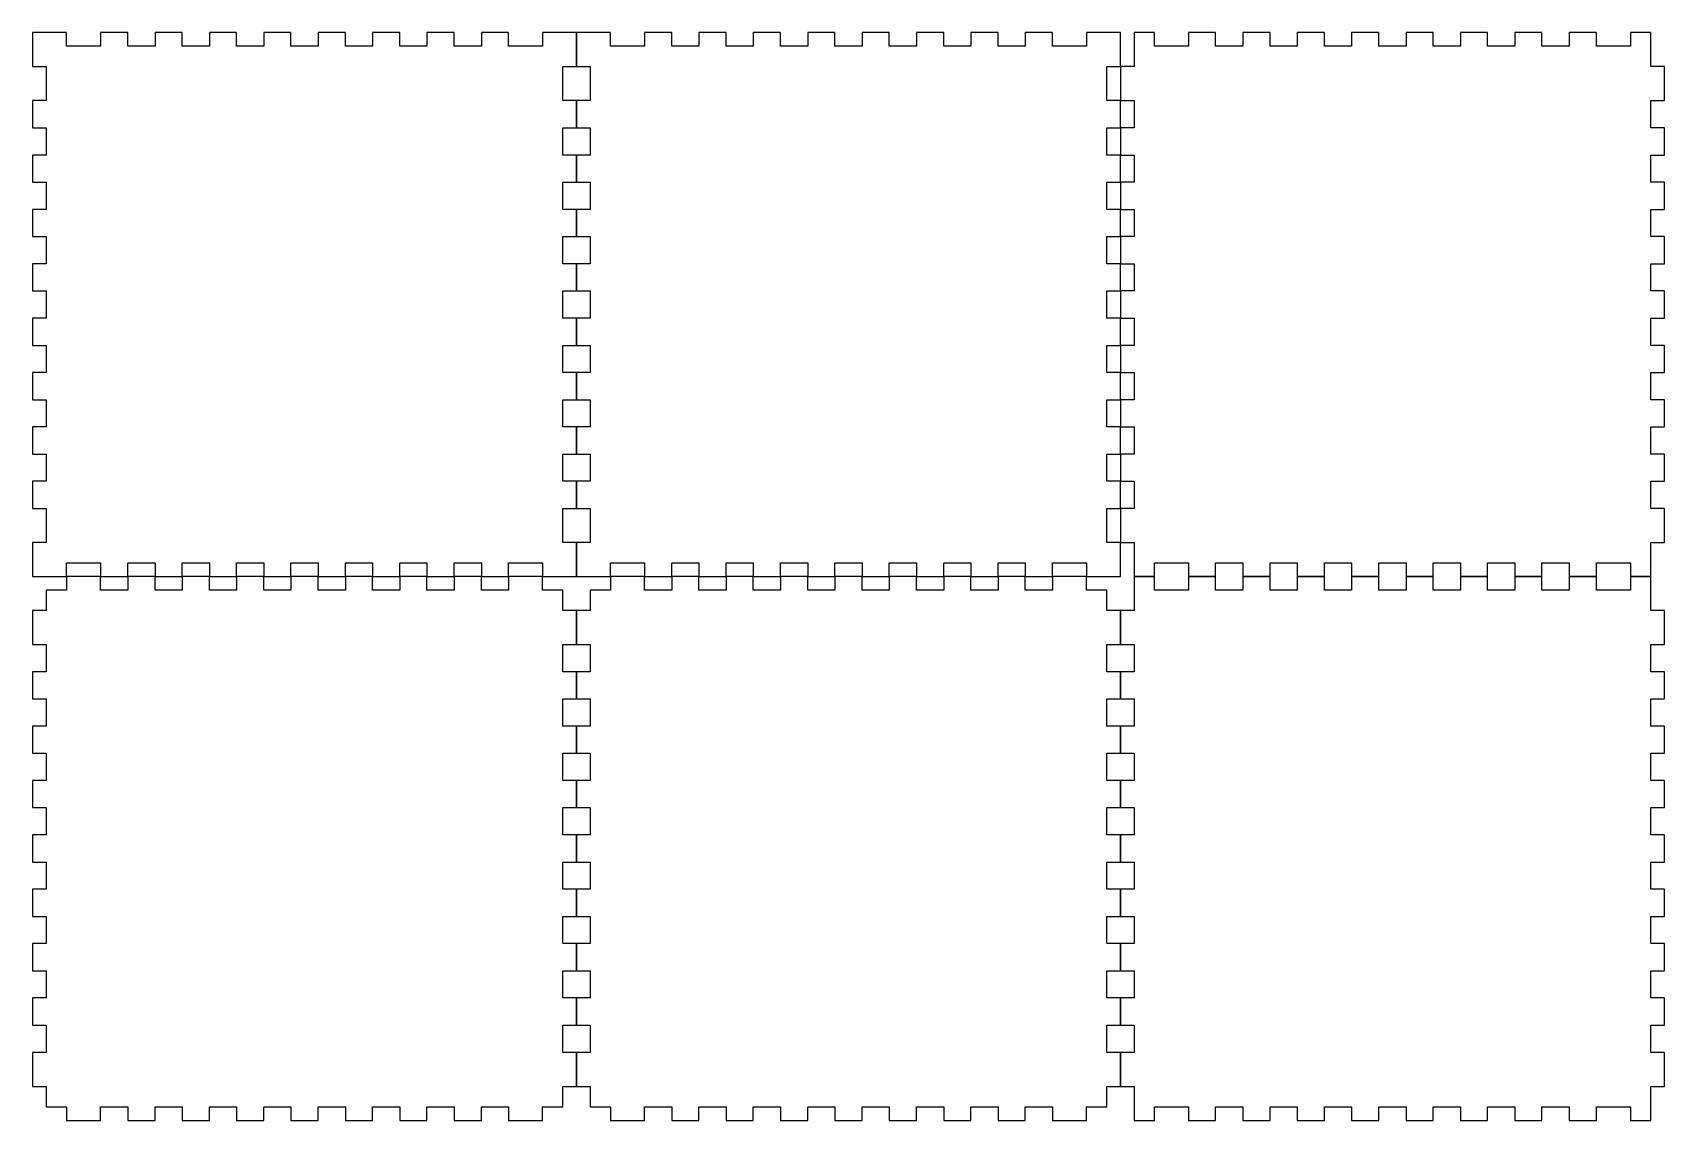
# Model space of a CAD drawing. Header units: centimetres. Extents: x -12 to 12, y -8 to 8.
import ezdxf

# ---------------------------------------------------------------- set-up
doc = ezdxf.new("R2010")
doc.units = ezdxf.units.CM
doc.header["$MEASUREMENT"] = 0
doc.layers.add('layer 1', color=7, linetype='Continuous')

msp = doc.modelspace()

# ---------------------------------------------------------------- linework, layer by layer
at = {"layer": 'layer 1', "lineweight": 25}
for points in [[(-12, 8), (-12, 8), (-11.5, 8), (-11.5, 8), (-11.5, 8), (-11.5, 8), (-11.5, 7.8), (-11.5, 7.8), (-11.5, 7.8), (-11.5, 7.8), (-11, 7.8), (-11, 7.8), (-11, 7.8), (-11, 7.8), (-11, 8), (-11, 8), (-11, 8), (-11, 8), (-10.6, 8), (-10.6, 8), (-10.6, 8), (-10.6, 8), (-10.6, 7.8), (-10.6, 7.8), (-10.6, 7.8), (-10.6, 7.8), (-10.2, 7.8), (-10.2, 7.8), (-10.2, 7.8), (-10.2, 7.8), (-10.2, 8), (-10.2, 8), (-10.2, 8), (-10.2, 8), (-9.8, 8), (-9.8, 8), (-9.8, 8), (-9.8, 8), (-9.8, 7.8), (-9.8, 7.8), (-9.8, 7.8), (-9.8, 7.8), (-9.4, 7.8), (-9.4, 7.8), (-9.4, 7.8), (-9.4, 7.8), (-9.4, 8), (-9.4, 8), (-9.4, 8), (-9.4, 8), (-9, 8), (-9, 8), (-9, 8), (-9, 8), (-9, 7.8), (-9, 7.8), (-9, 7.8), (-9, 7.8), (-8.6, 7.8), (-8.6, 7.8), (-8.6, 7.8), (-8.6, 7.8), (-8.6, 8), (-8.6, 8), (-8.6, 8), (-8.6, 8), (-8.2, 8), (-8.2, 8), (-8.2, 8), (-8.2, 8), (-8.2, 7.8), (-8.2, 7.8), (-8.2, 7.8), (-8.2, 7.8), (-7.8, 7.8), (-7.8, 7.8), (-7.8, 7.8), (-7.8, 7.8), (-7.8, 8), (-7.8, 8), (-7.8, 8), (-7.8, 8), (-7.4, 8), (-7.4, 8), (-7.4, 8), (-7.4, 8), (-7.4, 7.8), (-7.4, 7.8), (-7.4, 7.8), (-7.4, 7.8), (-7, 7.8), (-7, 7.8), (-7, 7.8), (-7, 7.8), (-7, 8), (-7, 8), (-7, 8), (-7, 8), (-6.6, 8), (-6.6, 8), (-6.6, 8), (-6.6, 8), (-6.6, 7.8), (-6.6, 7.8), (-6.6, 7.8), (-6.6, 7.8), (-6.2, 7.8), (-6.2, 7.8), (-6.2, 7.8), (-6.2, 7.8), (-6.2, 8), (-6.2, 8), (-6.2, 8), (-6.2, 8), (-5.8, 8), (-5.8, 8), (-5.8, 8), (-5.8, 8), (-5.8, 7.8), (-5.8, 7.8), (-5.8, 7.8), (-5.8, 7.8), (-5.4, 7.8), (-5.4, 7.8), (-5.4, 7.8), (-5.4, 7.8), (-5.4, 8), (-5.4, 8), (-5.4, 8), (-5.4, 8), (-5, 8), (-5, 8), (-5, 8), (-5, 8), (-5, 7.8), (-5, 7.8), (-5, 7.8), (-5, 7.8), (-4.5, 7.8), (-4.5, 7.8), (-4.5, 7.8), (-4.5, 7.8), (-4.5, 8), (-4.5, 8), (-4.5, 8), (-4.5, 8), (-4, 8), (-4, 8), (-4, 8), (-4, 8), (-4, 7.5), (-4, 7.5), (-4, 7.5), (-4, 7.5), (-4.2, 7.5), (-4.2, 7.5), (-4.2, 7.5), (-4.2, 7.5), (-4.2, 7), (-4.2, 7), (-4.2, 7), (-4.2, 7), (-4, 7), (-4, 7), (-4, 7), (-4, 7), (-4, 6.6), (-4, 6.6), (-4, 6.6), (-4, 6.6), (-4.2, 6.6), (-4.2, 6.6), (-4.2, 6.6), (-4.2, 6.6), (-4.2, 6.2), (-4.2, 6.2), (-4.2, 6.2), (-4.2, 6.2), (-4, 6.2), (-4, 6.2), (-4, 6.2), (-4, 6.2), (-4, 5.8), (-4, 5.8), (-4, 5.8), (-4, 5.8), (-4.2, 5.8), (-4.2, 5.8), (-4.2, 5.8), (-4.2, 5.8), (-4.2, 5.4), (-4.2, 5.4), (-4.2, 5.4), (-4.2, 5.4), (-4, 5.4), (-4, 5.4), (-4, 5.4), (-4, 5.4), (-4, 5), (-4, 5), (-4, 5), (-4, 5), (-4.2, 5), (-4.2, 5), (-4.2, 5), (-4.2, 5), (-4.2, 4.6), (-4.2, 4.6), (-4.2, 4.6), (-4.2, 4.6), (-4, 4.6), (-4, 4.6), (-4, 4.6), (-4, 4.6), (-4, 4.2), (-4, 4.2), (-4, 4.2), (-4, 4.2), (-4.2, 4.2), (-4.2, 4.2), (-4.2, 4.2), (-4.2, 4.2), (-4.2, 3.8), (-4.2, 3.8), (-4.2, 3.8), (-4.2, 3.8), (-4, 3.8), (-4, 3.8), (-4, 3.8), (-4, 3.8), (-4, 3.4), (-4, 3.4), (-4, 3.4), (-4, 3.4), (-4.2, 3.4), (-4.2, 3.4), (-4.2, 3.4), (-4.2, 3.4), (-4.2, 3), (-4.2, 3), (-4.2, 3), (-4.2, 3), (-4, 3), (-4, 3), (-4, 3), (-4, 3), (-4, 2.6), (-4, 2.6), (-4, 2.6), (-4, 2.6), (-4.2, 2.6), (-4.2, 2.6), (-4.2, 2.6), (-4.2, 2.6), (-4.2, 2.2), (-4.2, 2.2), (-4.2, 2.2), (-4.2, 2.2), (-4, 2.2), (-4, 2.2), (-4, 2.2), (-4, 2.2), (-4, 1.8), (-4, 1.8), (-4, 1.8), (-4, 1.8), (-4.2, 1.8), (-4.2, 1.8), (-4.2, 1.8), (-4.2, 1.8), (-4.2, 1.4), (-4.2, 1.4), (-4.2, 1.4), (-4.2, 1.4), (-4, 1.4), (-4, 1.4), (-4, 1.4), (-4, 1.4), (-4, 1), (-4, 1), (-4, 1), (-4, 1), (-4.2, 1), (-4.2, 1), (-4.2, 1), (-4.2, 1), (-4.2, 0.5), (-4.2, 0.5), (-4.2, 0.5), (-4.2, 0.5), (-4, 0.5), (-4, 0.5), (-4, 0.5), (-4, 0.5), (-4, 0), (-4, 0), (-4, 0), (-4, 0), (-4.5, 0), (-4.5, 0), (-4.5, 0), (-4.5, 0), (-4.5, 0.2), (-4.5, 0.2), (-4.5, 0.2), (-4.5, 0.2), (-5, 0.2), (-5, 0.2), (-5, 0.2), (-5, 0.2), (-5, 0), (-5, 0), (-5, 0), (-5, 0), (-5.4, 0), (-5.4, 0), (-5.4, 0), (-5.4, 0), (-5.4, 0.2), (-5.4, 0.2), (-5.4, 0.2), (-5.4, 0.2), (-5.8, 0.2), (-5.8, 0.2), (-5.8, 0.2), (-5.8, 0.2), (-5.8, 0), (-5.8, 0), (-5.8, 0), (-5.8, 0), (-6.2, 0), (-6.2, 0), (-6.2, 0), (-6.2, 0), (-6.2, 0.2), (-6.2, 0.2), (-6.2, 0.2), (-6.2, 0.2), (-6.6, 0.2), (-6.6, 0.2), (-6.6, 0.2), (-6.6, 0.2), (-6.6, 0), (-6.6, 0), (-6.6, 0), (-6.6, 0), (-7, 0), (-7, 0), (-7, 0), (-7, 0), (-7, 0.2), (-7, 0.2), (-7, 0.2), (-7, 0.2), (-7.4, 0.2), (-7.4, 0.2), (-7.4, 0.2), (-7.4, 0.2), (-7.4, 0), (-7.4, 0), (-7.4, 0), (-7.4, 0), (-7.8, 0), (-7.8, 0), (-7.8, 0), (-7.8, 0), (-7.8, 0.2), (-7.8, 0.2), (-7.8, 0.2), (-7.8, 0.2), (-8.2, 0.2), (-8.2, 0.2), (-8.2, 0.2), (-8.2, 0.2), (-8.2, 0), (-8.2, 0), (-8.2, 0), (-8.2, 0), (-8.6, 0), (-8.6, 0), (-8.6, 0), (-8.6, 0), (-8.6, 0.2), (-8.6, 0.2), (-8.6, 0.2), (-8.6, 0.2), (-9, 0.2), (-9, 0.2), (-9, 0.2), (-9, 0.2), (-9, 0), (-9, 0), (-9, 0), (-9, 0), (-9.4, 0), (-9.4, 0), (-9.4, 0), (-9.4, 0), (-9.4, 0.2), (-9.4, 0.2), (-9.4, 0.2), (-9.4, 0.2), (-9.8, 0.2), (-9.8, 0.2), (-9.8, 0.2), (-9.8, 0.2), (-9.8, 0), (-9.8, 0), (-9.8, 0), (-9.8, 0), (-10.2, 0), (-10.2, 0), (-10.2, 0), (-10.2, 0), (-10.2, 0.2), (-10.2, 0.2), (-10.2, 0.2), (-10.2, 0.2), (-10.6, 0.2), (-10.6, 0.2), (-10.6, 0.2), (-10.6, 0.2), (-10.6, 0), (-10.6, 0), (-10.6, 0), (-10.6, 0), (-11, 0), (-11, 0), (-11, 0), (-11, 0), (-11, 0.2), (-11, 0.2), (-11, 0.2), (-11, 0.2), (-11.5, 0.2), (-11.5, 0.2), (-11.5, 0.2), (-11.5, 0.2), (-11.5, 0), (-11.5, 0), (-11.5, 0), (-11.5, 0), (-12, 0), (-12, 0), (-12, 0), (-12, 0), (-12, 0.5), (-12, 0.5), (-12, 0.5), (-12, 0.5), (-11.8, 0.5), (-11.8, 0.5), (-11.8, 0.5), (-11.8, 0.5), (-11.8, 1), (-11.8, 1), (-11.8, 1), (-11.8, 1), (-12, 1), (-12, 1), (-12, 1), (-12, 1), (-12, 1.4), (-12, 1.4), (-12, 1.4), (-12, 1.4), (-11.8, 1.4), (-11.8, 1.4), (-11.8, 1.4), (-11.8, 1.4), (-11.8, 1.8), (-11.8, 1.8), (-11.8, 1.8), (-11.8, 1.8), (-12, 1.8), (-12, 1.8), (-12, 1.8), (-12, 1.8), (-12, 2.2), (-12, 2.2), (-12, 2.2), (-12, 2.2), (-11.8, 2.2), (-11.8, 2.2), (-11.8, 2.2), (-11.8, 2.2), (-11.8, 2.6), (-11.8, 2.6), (-11.8, 2.6), (-11.8, 2.6), (-12, 2.6), (-12, 2.6), (-12, 2.6), (-12, 2.6), (-12, 3), (-12, 3), (-12, 3), (-12, 3), (-11.8, 3), (-11.8, 3), (-11.8, 3), (-11.8, 3), (-11.8, 3.4), (-11.8, 3.4), (-11.8, 3.4), (-11.8, 3.4), (-12, 3.4), (-12, 3.4), (-12, 3.4), (-12, 3.4), (-12, 3.8), (-12, 3.8), (-12, 3.8), (-12, 3.8), (-11.8, 3.8), (-11.8, 3.8), (-11.8, 3.8), (-11.8, 3.8), (-11.8, 4.2), (-11.8, 4.2), (-11.8, 4.2), (-11.8, 4.2), (-12, 4.2), (-12, 4.2), (-12, 4.2), (-12, 4.2), (-12, 4.6), (-12, 4.6), (-12, 4.6), (-12, 4.6), (-11.8, 4.6), (-11.8, 4.6), (-11.8, 4.6), (-11.8, 4.6), (-11.8, 5), (-11.8, 5), (-11.8, 5), (-11.8, 5), (-12, 5), (-12, 5), (-12, 5), (-12, 5), (-12, 5.4), (-12, 5.4), (-12, 5.4), (-12, 5.4), (-11.8, 5.4), (-11.8, 5.4), (-11.8, 5.4), (-11.8, 5.4), (-11.8, 5.8), (-11.8, 5.8), (-11.8, 5.8), (-11.8, 5.8), (-12, 5.8), (-12, 5.8), (-12, 5.8), (-12, 5.8), (-12, 6.2), (-12, 6.2), (-12, 6.2), (-12, 6.2), (-11.8, 6.2), (-11.8, 6.2), (-11.8, 6.2), (-11.8, 6.2), (-11.8, 6.6), (-11.8, 6.6), (-11.8, 6.6), (-11.8, 6.6), (-12, 6.6), (-12, 6.6), (-12, 6.6), (-12, 6.6), (-12, 7), (-12, 7), (-12, 7), (-12, 7), (-11.8, 7), (-11.8, 7), (-11.8, 7), (-11.8, 7), (-11.8, 7.5), (-11.8, 7.5), (-11.8, 7.5), (-11.8, 7.5), (-12, 7.5), (-12, 7.5), (-12, 7.5), (-12, 7.5), (-12, 8), (-12, 8)], [(-4, 8), (-4, 8), (-3.5, 8), (-3.5, 8), (-3.5, 8), (-3.5, 8), (-3.5, 7.8), (-3.5, 7.8), (-3.5, 7.8), (-3.5, 7.8), (-3, 7.8), (-3, 7.8), (-3, 7.8), (-3, 7.8), (-3, 8), (-3, 8), (-3, 8), (-3, 8), (-2.6, 8), (-2.6, 8), (-2.6, 8), (-2.6, 8), (-2.6, 7.8), (-2.6, 7.8), (-2.6, 7.8), (-2.6, 7.8), (-2.2, 7.8), (-2.2, 7.8), (-2.2, 7.8), (-2.2, 7.8), (-2.2, 8), (-2.2, 8), (-2.2, 8), (-2.2, 8), (-1.8, 8), (-1.8, 8), (-1.8, 8), (-1.8, 8), (-1.8, 7.8), (-1.8, 7.8), (-1.8, 7.8), (-1.8, 7.8), (-1.4, 7.8), (-1.4, 7.8), (-1.4, 7.8), (-1.4, 7.8), (-1.4, 8), (-1.4, 8), (-1.4, 8), (-1.4, 8), (-1, 8), (-1, 8), (-1, 8), (-1, 8), (-1, 7.8), (-1, 7.8), (-1, 7.8), (-1, 7.8), (-0.6, 7.8), (-0.6, 7.8), (-0.6, 7.8), (-0.6, 7.8), (-0.6, 8), (-0.6, 8), (-0.6, 8), (-0.6, 8), (-0.2, 8), (-0.2, 8), (-0.2, 8), (-0.2, 8), (-0.2, 7.8), (-0.2, 7.8), (-0.2, 7.8), (-0.2, 7.8), (0.2, 7.8), (0.2, 7.8), (0.2, 7.8), (0.2, 7.8), (0.2, 8), (0.2, 8), (0.2, 8), (0.2, 8), (0.6, 8), (0.6, 8), (0.6, 8), (0.6, 8), (0.6, 7.8), (0.6, 7.8), (0.6, 7.8), (0.6, 7.8), (1, 7.8), (1, 7.8), (1, 7.8), (1, 7.8), (1, 8), (1, 8), (1, 8), (1, 8), (1.4, 8), (1.4, 8), (1.4, 8), (1.4, 8), (1.4, 7.8), (1.4, 7.8), (1.4, 7.8), (1.4, 7.8), (1.8, 7.8), (1.8, 7.8), (1.8, 7.8), (1.8, 7.8), (1.8, 8), (1.8, 8), (1.8, 8), (1.8, 8), (2.2, 8), (2.2, 8), (2.2, 8), (2.2, 8), (2.2, 7.8), (2.2, 7.8), (2.2, 7.8), (2.2, 7.8), (2.6, 7.8), (2.6, 7.8), (2.6, 7.8), (2.6, 7.8), (2.6, 8), (2.6, 8), (2.6, 8), (2.6, 8), (3, 8), (3, 8), (3, 8), (3, 8), (3, 7.8), (3, 7.8), (3, 7.8), (3, 7.8), (3.5, 7.8), (3.5, 7.8), (3.5, 7.8), (3.5, 7.8), (3.5, 8), (3.5, 8), (3.5, 8), (3.5, 8), (4, 8), (4, 8), (4, 8), (4, 8), (4, 7.5), (4, 7.5), (4, 7.5), (4, 7.5), (3.8, 7.5), (3.8, 7.5), (3.8, 7.5), (3.8, 7.5), (3.8, 7), (3.8, 7), (3.8, 7), (3.8, 7), (4, 7), (4, 7), (4, 7), (4, 7), (4, 6.6), (4, 6.6), (4, 6.6), (4, 6.6), (3.8, 6.6), (3.8, 6.6), (3.8, 6.6), (3.8, 6.6), (3.8, 6.2), (3.8, 6.2), (3.8, 6.2), (3.8, 6.2), (4, 6.2), (4, 6.2), (4, 6.2), (4, 6.2), (4, 5.8), (4, 5.8), (4, 5.8), (4, 5.8), (3.8, 5.8), (3.8, 5.8), (3.8, 5.8), (3.8, 5.8), (3.8, 5.4), (3.8, 5.4), (3.8, 5.4), (3.8, 5.4), (4, 5.4), (4, 5.4), (4, 5.4), (4, 5.4), (4, 5), (4, 5), (4, 5), (4, 5), (3.8, 5), (3.8, 5), (3.8, 5), (3.8, 5), (3.8, 4.6), (3.8, 4.6), (3.8, 4.6), (3.8, 4.6), (4, 4.6), (4, 4.6), (4, 4.6), (4, 4.6), (4, 4.2), (4, 4.2), (4, 4.2), (4, 4.2), (3.8, 4.2), (3.8, 4.2), (3.8, 4.2), (3.8, 4.2), (3.8, 3.8), (3.8, 3.8), (3.8, 3.8), (3.8, 3.8), (4, 3.8), (4, 3.8), (4, 3.8), (4, 3.8), (4, 3.4), (4, 3.4), (4, 3.4), (4, 3.4), (3.8, 3.4), (3.8, 3.4), (3.8, 3.4), (3.8, 3.4), (3.8, 3), (3.8, 3), (3.8, 3), (3.8, 3), (4, 3), (4, 3), (4, 3), (4, 3), (4, 2.6), (4, 2.6), (4, 2.6), (4, 2.6), (3.8, 2.6), (3.8, 2.6), (3.8, 2.6), (3.8, 2.6), (3.8, 2.2), (3.8, 2.2), (3.8, 2.2), (3.8, 2.2), (4, 2.2), (4, 2.2), (4, 2.2), (4, 2.2), (4, 1.8), (4, 1.8), (4, 1.8), (4, 1.8), (3.8, 1.8), (3.8, 1.8), (3.8, 1.8), (3.8, 1.8), (3.8, 1.4), (3.8, 1.4), (3.8, 1.4), (3.8, 1.4), (4, 1.4), (4, 1.4), (4, 1.4), (4, 1.4), (4, 1), (4, 1), (4, 1), (4, 1), (3.8, 1), (3.8, 1), (3.8, 1), (3.8, 1), (3.8, 0.5), (3.8, 0.5), (3.8, 0.5), (3.8, 0.5), (4, 0.5), (4, 0.5), (4, 0.5), (4, 0.5), (4, 0), (4, 0), (4, 0), (4, 0), (3.5, 0), (3.5, 0), (3.5, 0), (3.5, 0), (3.5, 0.2), (3.5, 0.2), (3.5, 0.2), (3.5, 0.2), (3, 0.2), (3, 0.2), (3, 0.2), (3, 0.2), (3, 0), (3, 0), (3, 0), (3, 0), (2.6, 0), (2.6, 0), (2.6, 0), (2.6, 0), (2.6, 0.2), (2.6, 0.2), (2.6, 0.2), (2.6, 0.2), (2.2, 0.2), (2.2, 0.2), (2.2, 0.2), (2.2, 0.2), (2.2, 0), (2.2, 0), (2.2, 0), (2.2, 0), (1.8, 0), (1.8, 0), (1.8, 0), (1.8, 0), (1.8, 0.2), (1.8, 0.2), (1.8, 0.2), (1.8, 0.2), (1.4, 0.2), (1.4, 0.2), (1.4, 0.2), (1.4, 0.2), (1.4, 0), (1.4, 0), (1.4, 0), (1.4, 0), (1, 0), (1, 0), (1, 0), (1, 0), (1, 0.2), (1, 0.2), (1, 0.2), (1, 0.2), (0.6, 0.2), (0.6, 0.2), (0.6, 0.2), (0.6, 0.2), (0.6, 0), (0.6, 0), (0.6, 0), (0.6, 0), (0.2, 0), (0.2, 0), (0.2, 0), (0.2, 0), (0.2, 0.2), (0.2, 0.2), (0.2, 0.2), (0.2, 0.2), (-0.2, 0.2), (-0.2, 0.2), (-0.2, 0.2), (-0.2, 0.2), (-0.2, 0), (-0.2, 0), (-0.2, 0), (-0.2, 0), (-0.6, 0), (-0.6, 0), (-0.6, 0), (-0.6, 0), (-0.6, 0.2), (-0.6, 0.2), (-0.6, 0.2), (-0.6, 0.2), (-1, 0.2), (-1, 0.2), (-1, 0.2), (-1, 0.2), (-1, 0), (-1, 0), (-1, 0), (-1, 0), (-1.4, 0), (-1.4, 0), (-1.4, 0), (-1.4, 0), (-1.4, 0.2), (-1.4, 0.2), (-1.4, 0.2), (-1.4, 0.2), (-1.8, 0.2), (-1.8, 0.2), (-1.8, 0.2), (-1.8, 0.2), (-1.8, 0), (-1.8, 0), (-1.8, 0), (-1.8, 0), (-2.2, 0), (-2.2, 0), (-2.2, 0), (-2.2, 0), (-2.2, 0.2), (-2.2, 0.2), (-2.2, 0.2), (-2.2, 0.2), (-2.6, 0.2), (-2.6, 0.2), (-2.6, 0.2), (-2.6, 0.2), (-2.6, 0), (-2.6, 0), (-2.6, 0), (-2.6, 0), (-3, 0), (-3, 0), (-3, 0), (-3, 0), (-3, 0.2), (-3, 0.2), (-3, 0.2), (-3, 0.2), (-3.5, 0.2), (-3.5, 0.2), (-3.5, 0.2), (-3.5, 0.2), (-3.5, 0), (-3.5, 0), (-3.5, 0), (-3.5, 0), (-4, 0), (-4, 0), (-4, 0), (-4, 0), (-4, 0.5), (-4, 0.5), (-4, 0.5), (-4, 0.5), (-3.8, 0.5), (-3.8, 0.5), (-3.8, 0.5), (-3.8, 0.5), (-3.8, 1), (-3.8, 1), (-3.8, 1), (-3.8, 1), (-4, 1), (-4, 1), (-4, 1), (-4, 1), (-4, 1.4), (-4, 1.4), (-4, 1.4), (-4, 1.4), (-3.8, 1.4), (-3.8, 1.4), (-3.8, 1.4), (-3.8, 1.4), (-3.8, 1.8), (-3.8, 1.8), (-3.8, 1.8), (-3.8, 1.8), (-4, 1.8), (-4, 1.8), (-4, 1.8), (-4, 1.8), (-4, 2.2), (-4, 2.2), (-4, 2.2), (-4, 2.2), (-3.8, 2.2), (-3.8, 2.2), (-3.8, 2.2), (-3.8, 2.2), (-3.8, 2.6), (-3.8, 2.6), (-3.8, 2.6), (-3.8, 2.6), (-4, 2.6), (-4, 2.6), (-4, 2.6), (-4, 2.6), (-4, 3), (-4, 3), (-4, 3), (-4, 3), (-3.8, 3), (-3.8, 3), (-3.8, 3), (-3.8, 3), (-3.8, 3.4), (-3.8, 3.4), (-3.8, 3.4), (-3.8, 3.4), (-4, 3.4), (-4, 3.4), (-4, 3.4), (-4, 3.4), (-4, 3.8), (-4, 3.8), (-4, 3.8), (-4, 3.8), (-3.8, 3.8), (-3.8, 3.8), (-3.8, 3.8), (-3.8, 3.8), (-3.8, 4.2), (-3.8, 4.2), (-3.8, 4.2), (-3.8, 4.2), (-4, 4.2), (-4, 4.2), (-4, 4.2), (-4, 4.2), (-4, 4.6), (-4, 4.6), (-4, 4.6), (-4, 4.6), (-3.8, 4.6), (-3.8, 4.6), (-3.8, 4.6), (-3.8, 4.6), (-3.8, 5), (-3.8, 5), (-3.8, 5), (-3.8, 5), (-4, 5), (-4, 5), (-4, 5), (-4, 5), (-4, 5.4), (-4, 5.4), (-4, 5.4), (-4, 5.4), (-3.8, 5.4), (-3.8, 5.4), (-3.8, 5.4), (-3.8, 5.4), (-3.8, 5.8), (-3.8, 5.8), (-3.8, 5.8), (-3.8, 5.8), (-4, 5.8), (-4, 5.8), (-4, 5.8), (-4, 5.8), (-4, 6.2), (-4, 6.2), (-4, 6.2), (-4, 6.2), (-3.8, 6.2), (-3.8, 6.2), (-3.8, 6.2), (-3.8, 6.2), (-3.8, 6.6), (-3.8, 6.6), (-3.8, 6.6), (-3.8, 6.6), (-4, 6.6), (-4, 6.6), (-4, 6.6), (-4, 6.6), (-4, 7), (-4, 7), (-4, 7), (-4, 7), (-3.8, 7), (-3.8, 7), (-3.8, 7), (-3.8, 7), (-3.8, 7.5), (-3.8, 7.5), (-3.8, 7.5), (-3.8, 7.5), (-4, 7.5), (-4, 7.5), (-4, 7.5), (-4, 7.5), (-4, 8), (-4, 8)], [(4.2, 8), (4.2, 8), (4.5, 8), (4.5, 8), (4.5, 8), (4.5, 8), (4.5, 7.8), (4.5, 7.8), (4.5, 7.8), (4.5, 7.8), (5, 7.8), (5, 7.8), (5, 7.8), (5, 7.8), (5, 8), (5, 8), (5, 8), (5, 8), (5.4, 8), (5.4, 8), (5.4, 8), (5.4, 8), (5.4, 7.8), (5.4, 7.8), (5.4, 7.8), (5.4, 7.8), (5.8, 7.8), (5.8, 7.8), (5.8, 7.8), (5.8, 7.8), (5.8, 8), (5.8, 8), (5.8, 8), (5.8, 8), (6.2, 8), (6.2, 8), (6.2, 8), (6.2, 8), (6.2, 7.8), (6.2, 7.8), (6.2, 7.8), (6.2, 7.8), (6.6, 7.8), (6.6, 7.8), (6.6, 7.8), (6.6, 7.8), (6.6, 8), (6.6, 8), (6.6, 8), (6.6, 8), (7, 8), (7, 8), (7, 8), (7, 8), (7, 7.8), (7, 7.8), (7, 7.8), (7, 7.8), (7.4, 7.8), (7.4, 7.8), (7.4, 7.8), (7.4, 7.8), (7.4, 8), (7.4, 8), (7.4, 8), (7.4, 8), (7.8, 8), (7.8, 8), (7.8, 8), (7.8, 8), (7.8, 7.8), (7.8, 7.8), (7.8, 7.8), (7.8, 7.8), (8.2, 7.8), (8.2, 7.8), (8.2, 7.8), (8.2, 7.8), (8.2, 8), (8.2, 8), (8.2, 8), (8.2, 8), (8.6, 8), (8.6, 8), (8.6, 8), (8.6, 8), (8.6, 7.8), (8.6, 7.8), (8.6, 7.8), (8.6, 7.8), (9, 7.8), (9, 7.8), (9, 7.8), (9, 7.8), (9, 8), (9, 8), (9, 8), (9, 8), (9.4, 8), (9.4, 8), (9.4, 8), (9.4, 8), (9.4, 7.8), (9.4, 7.8), (9.4, 7.8), (9.4, 7.8), (9.8, 7.8), (9.8, 7.8), (9.8, 7.8), (9.8, 7.8), (9.8, 8), (9.8, 8), (9.8, 8), (9.8, 8), (10.2, 8), (10.2, 8), (10.2, 8), (10.2, 8), (10.2, 7.8), (10.2, 7.8), (10.2, 7.8), (10.2, 7.8), (10.6, 7.8), (10.6, 7.8), (10.6, 7.8), (10.6, 7.8), (10.6, 8), (10.6, 8), (10.6, 8), (10.6, 8), (11, 8), (11, 8), (11, 8), (11, 8), (11, 7.8), (11, 7.8), (11, 7.8), (11, 7.8), (11.5, 7.8), (11.5, 7.8), (11.5, 7.8), (11.5, 7.8), (11.5, 8), (11.5, 8), (11.5, 8), (11.5, 8), (11.8, 8), (11.8, 8), (11.8, 8), (11.8, 8), (11.8, 7.5), (11.8, 7.5), (11.8, 7.5), (11.8, 7.5), (12, 7.5), (12, 7.5), (12, 7.5), (12, 7.5), (12, 7), (12, 7), (12, 7), (12, 7), (11.8, 7), (11.8, 7), (11.8, 7), (11.8, 7), (11.8, 6.6), (11.8, 6.6), (11.8, 6.6), (11.8, 6.6), (12, 6.6), (12, 6.6), (12, 6.6), (12, 6.6), (12, 6.2), (12, 6.2), (12, 6.2), (12, 6.2), (11.8, 6.2), (11.8, 6.2), (11.8, 6.2), (11.8, 6.2), (11.8, 5.8), (11.8, 5.8), (11.8, 5.8), (11.8, 5.8), (12, 5.8), (12, 5.8), (12, 5.8), (12, 5.8), (12, 5.4), (12, 5.4), (12, 5.4), (12, 5.4), (11.8, 5.4), (11.8, 5.4), (11.8, 5.4), (11.8, 5.4), (11.8, 5), (11.8, 5), (11.8, 5), (11.8, 5), (12, 5), (12, 5), (12, 5), (12, 5), (12, 4.6), (12, 4.6), (12, 4.6), (12, 4.6), (11.8, 4.6), (11.8, 4.6), (11.8, 4.6), (11.8, 4.6), (11.8, 4.2), (11.8, 4.2), (11.8, 4.2), (11.8, 4.2), (12, 4.2), (12, 4.2), (12, 4.2), (12, 4.2), (12, 3.8), (12, 3.8), (12, 3.8), (12, 3.8), (11.8, 3.8), (11.8, 3.8), (11.8, 3.8), (11.8, 3.8), (11.8, 3.4), (11.8, 3.4), (11.8, 3.4), (11.8, 3.4), (12, 3.4), (12, 3.4), (12, 3.4), (12, 3.4), (12, 3), (12, 3), (12, 3), (12, 3), (11.8, 3), (11.8, 3), (11.8, 3), (11.8, 3), (11.8, 2.6), (11.8, 2.6), (11.8, 2.6), (11.8, 2.6), (12, 2.6), (12, 2.6), (12, 2.6), (12, 2.6), (12, 2.2), (12, 2.2), (12, 2.2), (12, 2.2), (11.8, 2.2), (11.8, 2.2), (11.8, 2.2), (11.8, 2.2), (11.8, 1.8), (11.8, 1.8), (11.8, 1.8), (11.8, 1.8), (12, 1.8), (12, 1.8), (12, 1.8), (12, 1.8), (12, 1.4), (12, 1.4), (12, 1.4), (12, 1.4), (11.8, 1.4), (11.8, 1.4), (11.8, 1.4), (11.8, 1.4), (11.8, 1), (11.8, 1), (11.8, 1), (11.8, 1), (12, 1), (12, 1), (12, 1), (12, 1), (12, 0.5), (12, 0.5), (12, 0.5), (12, 0.5), (11.8, 0.5), (11.8, 0.5), (11.8, 0.5), (11.8, 0.5), (11.8, 0), (11.8, 0), (11.8, 0), (11.8, 0), (11.5, 0), (11.5, 0), (11.5, 0), (11.5, 0), (11.5, 0.2), (11.5, 0.2), (11.5, 0.2), (11.5, 0.2), (11, 0.2), (11, 0.2), (11, 0.2), (11, 0.2), (11, 0), (11, 0), (11, 0), (11, 0), (10.6, 0), (10.6, 0), (10.6, 0), (10.6, 0), (10.6, 0.2), (10.6, 0.2), (10.6, 0.2), (10.6, 0.2), (10.2, 0.2), (10.2, 0.2), (10.2, 0.2), (10.2, 0.2), (10.2, 0), (10.2, 0), (10.2, 0), (10.2, 0), (9.8, 0), (9.8, 0), (9.8, 0), (9.8, 0), (9.8, 0.2), (9.8, 0.2), (9.8, 0.2), (9.8, 0.2), (9.4, 0.2), (9.4, 0.2), (9.4, 0.2), (9.4, 0.2), (9.4, 0), (9.4, 0), (9.4, 0), (9.4, 0), (9, 0), (9, 0), (9, 0), (9, 0), (9, 0.2), (9, 0.2), (9, 0.2), (9, 0.2), (8.6, 0.2), (8.6, 0.2), (8.6, 0.2), (8.6, 0.2), (8.6, 0), (8.6, 0), (8.6, 0), (8.6, 0), (8.2, 0), (8.2, 0), (8.2, 0), (8.2, 0), (8.2, 0.2), (8.2, 0.2), (8.2, 0.2), (8.2, 0.2), (7.8, 0.2), (7.8, 0.2), (7.8, 0.2), (7.8, 0.2), (7.8, 0), (7.8, 0), (7.8, 0), (7.8, 0), (7.4, 0), (7.4, 0), (7.4, 0), (7.4, 0), (7.4, 0.2), (7.4, 0.2), (7.4, 0.2), (7.4, 0.2), (7, 0.2), (7, 0.2), (7, 0.2), (7, 0.2), (7, 0), (7, 0), (7, 0), (7, 0), (6.6, 0), (6.6, 0), (6.6, 0), (6.6, 0), (6.6, 0.2), (6.6, 0.2), (6.6, 0.2), (6.6, 0.2), (6.2, 0.2), (6.2, 0.2), (6.2, 0.2), (6.2, 0.2), (6.2, 0), (6.2, 0), (6.2, 0), (6.2, 0), (5.8, 0), (5.8, 0), (5.8, 0), (5.8, 0), (5.8, 0.2), (5.8, 0.2), (5.8, 0.2), (5.8, 0.2), (5.4, 0.2), (5.4, 0.2), (5.4, 0.2), (5.4, 0.2), (5.4, 0), (5.4, 0), (5.4, 0), (5.4, 0), (5, 0), (5, 0), (5, 0), (5, 0), (5, 0.2), (5, 0.2), (5, 0.2), (5, 0.2), (4.5, 0.2), (4.5, 0.2), (4.5, 0.2), (4.5, 0.2), (4.5, 0), (4.5, 0), (4.5, 0), (4.5, 0), (4.2, 0), (4.2, 0), (4.2, 0), (4.2, 0), (4.2, 0.5), (4.2, 0.5), (4.2, 0.5), (4.2, 0.5), (4, 0.5), (4, 0.5), (4, 0.5), (4, 0.5), (4, 1), (4, 1), (4, 1), (4, 1), (4.2, 1), (4.2, 1), (4.2, 1), (4.2, 1), (4.2, 1.4), (4.2, 1.4), (4.2, 1.4), (4.2, 1.4), (4, 1.4), (4, 1.4), (4, 1.4), (4, 1.4), (4, 1.8), (4, 1.8), (4, 1.8), (4, 1.8), (4.2, 1.8), (4.2, 1.8), (4.2, 1.8), (4.2, 1.8), (4.2, 2.2), (4.2, 2.2), (4.2, 2.2), (4.2, 2.2), (4, 2.2), (4, 2.2), (4, 2.2), (4, 2.2), (4, 2.6), (4, 2.6), (4, 2.6), (4, 2.6), (4.2, 2.6), (4.2, 2.6), (4.2, 2.6), (4.2, 2.6), (4.2, 3), (4.2, 3), (4.2, 3), (4.2, 3), (4, 3), (4, 3), (4, 3), (4, 3), (4, 3.4), (4, 3.4), (4, 3.4), (4, 3.4), (4.2, 3.4), (4.2, 3.4), (4.2, 3.4), (4.2, 3.4), (4.2, 3.8), (4.2, 3.8), (4.2, 3.8), (4.2, 3.8), (4, 3.8), (4, 3.8), (4, 3.8), (4, 3.8), (4, 4.2), (4, 4.2), (4, 4.2), (4, 4.2), (4.2, 4.2), (4.2, 4.2), (4.2, 4.2), (4.2, 4.2), (4.2, 4.6), (4.2, 4.6), (4.2, 4.6), (4.2, 4.6), (4, 4.6), (4, 4.6), (4, 4.6), (4, 4.6), (4, 5), (4, 5), (4, 5), (4, 5), (4.2, 5), (4.2, 5), (4.2, 5), (4.2, 5), (4.2, 5.4), (4.2, 5.4), (4.2, 5.4), (4.2, 5.4), (4, 5.4), (4, 5.4), (4, 5.4), (4, 5.4), (4, 5.8), (4, 5.8), (4, 5.8), (4, 5.8), (4.2, 5.8), (4.2, 5.8), (4.2, 5.8), (4.2, 5.8), (4.2, 6.2), (4.2, 6.2), (4.2, 6.2), (4.2, 6.2), (4, 6.2), (4, 6.2), (4, 6.2), (4, 6.2), (4, 6.6), (4, 6.6), (4, 6.6), (4, 6.6), (4.2, 6.6), (4.2, 6.6), (4.2, 6.6), (4.2, 6.6), (4.2, 7), (4.2, 7), (4.2, 7), (4.2, 7), (4, 7), (4, 7), (4, 7), (4, 7), (4, 7.5), (4, 7.5), (4, 7.5), (4, 7.5), (4.2, 7.5), (4.2, 7.5), (4.2, 7.5), (4.2, 7.5), (4.2, 8), (4.2, 8)], [(-11.8, -0.2), (-11.8, -0.2), (-11.5, -0.2), (-11.5, -0.2), (-11.5, -0.2), (-11.5, -0.2), (-11.5, 0), (-11.5, 0), (-11.5, 0), (-11.5, 0), (-11, 0), (-11, 0), (-11, 0), (-11, 0), (-11, -0.2), (-11, -0.2), (-11, -0.2), (-11, -0.2), (-10.6, -0.2), (-10.6, -0.2), (-10.6, -0.2), (-10.6, -0.2), (-10.6, 0), (-10.6, 0), (-10.6, 0), (-10.6, 0), (-10.2, 0), (-10.2, 0), (-10.2, 0), (-10.2, 0), (-10.2, -0.2), (-10.2, -0.2), (-10.2, -0.2), (-10.2, -0.2), (-9.8, -0.2), (-9.8, -0.2), (-9.8, -0.2), (-9.8, -0.2), (-9.8, 0), (-9.8, 0), (-9.8, 0), (-9.8, 0), (-9.4, 0), (-9.4, 0), (-9.4, 0), (-9.4, 0), (-9.4, -0.2), (-9.4, -0.2), (-9.4, -0.2), (-9.4, -0.2), (-9, -0.2), (-9, -0.2), (-9, -0.2), (-9, -0.2), (-9, 0), (-9, 0), (-9, 0), (-9, 0), (-8.6, 0), (-8.6, 0), (-8.6, 0), (-8.6, 0), (-8.6, -0.2), (-8.6, -0.2), (-8.6, -0.2), (-8.6, -0.2), (-8.2, -0.2), (-8.2, -0.2), (-8.2, -0.2), (-8.2, -0.2), (-8.2, 0), (-8.2, 0), (-8.2, 0), (-8.2, 0), (-7.8, 0), (-7.8, 0), (-7.8, 0), (-7.8, 0), (-7.8, -0.2), (-7.8, -0.2), (-7.8, -0.2), (-7.8, -0.2), (-7.4, -0.2), (-7.4, -0.2), (-7.4, -0.2), (-7.4, -0.2), (-7.4, 0), (-7.4, 0), (-7.4, 0), (-7.4, 0), (-7, 0), (-7, 0), (-7, 0), (-7, 0), (-7, -0.2), (-7, -0.2), (-7, -0.2), (-7, -0.2), (-6.6, -0.2), (-6.6, -0.2), (-6.6, -0.2), (-6.6, -0.2), (-6.6, 0), (-6.6, 0), (-6.6, 0), (-6.6, 0), (-6.2, 0), (-6.2, 0), (-6.2, 0), (-6.2, 0), (-6.2, -0.2), (-6.2, -0.2), (-6.2, -0.2), (-6.2, -0.2), (-5.8, -0.2), (-5.8, -0.2), (-5.8, -0.2), (-5.8, -0.2), (-5.8, 0), (-5.8, 0), (-5.8, 0), (-5.8, 0), (-5.4, 0), (-5.4, 0), (-5.4, 0), (-5.4, 0), (-5.4, -0.2), (-5.4, -0.2), (-5.4, -0.2), (-5.4, -0.2), (-5, -0.2), (-5, -0.2), (-5, -0.2), (-5, -0.2), (-5, 0), (-5, 0), (-5, 0), (-5, 0), (-4.5, 0), (-4.5, 0), (-4.5, 0), (-4.5, 0), (-4.5, -0.2), (-4.5, -0.2), (-4.5, -0.2), (-4.5, -0.2), (-4.2, -0.2), (-4.2, -0.2), (-4.2, -0.2), (-4.2, -0.2), (-4.2, -0.5), (-4.2, -0.5), (-4.2, -0.5), (-4.2, -0.5), (-4, -0.5), (-4, -0.5), (-4, -0.5), (-4, -0.5), (-4, -1), (-4, -1), (-4, -1), (-4, -1), (-4.2, -1), (-4.2, -1), (-4.2, -1), (-4.2, -1), (-4.2, -1.4), (-4.2, -1.4), (-4.2, -1.4), (-4.2, -1.4), (-4, -1.4), (-4, -1.4), (-4, -1.4), (-4, -1.4), (-4, -1.8), (-4, -1.8), (-4, -1.8), (-4, -1.8), (-4.2, -1.8), (-4.2, -1.8), (-4.2, -1.8), (-4.2, -1.8), (-4.2, -2.2), (-4.2, -2.2), (-4.2, -2.2), (-4.2, -2.2), (-4, -2.2), (-4, -2.2), (-4, -2.2), (-4, -2.2), (-4, -2.6), (-4, -2.6), (-4, -2.6), (-4, -2.6), (-4.2, -2.6), (-4.2, -2.6), (-4.2, -2.6), (-4.2, -2.6), (-4.2, -3), (-4.2, -3), (-4.2, -3), (-4.2, -3), (-4, -3), (-4, -3), (-4, -3), (-4, -3), (-4, -3.4), (-4, -3.4), (-4, -3.4), (-4, -3.4), (-4.2, -3.4), (-4.2, -3.4), (-4.2, -3.4), (-4.2, -3.4), (-4.2, -3.8), (-4.2, -3.8), (-4.2, -3.8), (-4.2, -3.8), (-4, -3.8), (-4, -3.8), (-4, -3.8), (-4, -3.8), (-4, -4.2), (-4, -4.2), (-4, -4.2), (-4, -4.2), (-4.2, -4.2), (-4.2, -4.2), (-4.2, -4.2), (-4.2, -4.2), (-4.2, -4.6), (-4.2, -4.6), (-4.2, -4.6), (-4.2, -4.6), (-4, -4.6), (-4, -4.6), (-4, -4.6), (-4, -4.6), (-4, -5), (-4, -5), (-4, -5), (-4, -5), (-4.2, -5), (-4.2, -5), (-4.2, -5), (-4.2, -5), (-4.2, -5.4), (-4.2, -5.4), (-4.2, -5.4), (-4.2, -5.4), (-4, -5.4), (-4, -5.4), (-4, -5.4), (-4, -5.4), (-4, -5.8), (-4, -5.8), (-4, -5.8), (-4, -5.8), (-4.2, -5.8), (-4.2, -5.8), (-4.2, -5.8), (-4.2, -5.8), (-4.2, -6.2), (-4.2, -6.2), (-4.2, -6.2), (-4.2, -6.2), (-4, -6.2), (-4, -6.2), (-4, -6.2), (-4, -6.2), (-4, -6.6), (-4, -6.6), (-4, -6.6), (-4, -6.6), (-4.2, -6.6), (-4.2, -6.6), (-4.2, -6.6), (-4.2, -6.6), (-4.2, -7), (-4.2, -7), (-4.2, -7), (-4.2, -7), (-4, -7), (-4, -7), (-4, -7), (-4, -7), (-4, -7.5), (-4, -7.5), (-4, -7.5), (-4, -7.5), (-4.2, -7.5), (-4.2, -7.5), (-4.2, -7.5), (-4.2, -7.5), (-4.2, -7.8), (-4.2, -7.8), (-4.2, -7.8), (-4.2, -7.8), (-4.5, -7.8), (-4.5, -7.8), (-4.5, -7.8), (-4.5, -7.8), (-4.5, -8), (-4.5, -8), (-4.5, -8), (-4.5, -8), (-5, -8), (-5, -8), (-5, -8), (-5, -8), (-5, -7.8), (-5, -7.8), (-5, -7.8), (-5, -7.8), (-5.4, -7.8), (-5.4, -7.8), (-5.4, -7.8), (-5.4, -7.8), (-5.4, -8), (-5.4, -8), (-5.4, -8), (-5.4, -8), (-5.8, -8), (-5.8, -8), (-5.8, -8), (-5.8, -8), (-5.8, -7.8), (-5.8, -7.8), (-5.8, -7.8), (-5.8, -7.8), (-6.2, -7.8), (-6.2, -7.8), (-6.2, -7.8), (-6.2, -7.8), (-6.2, -8), (-6.2, -8), (-6.2, -8), (-6.2, -8), (-6.6, -8), (-6.6, -8), (-6.6, -8), (-6.6, -8), (-6.6, -7.8), (-6.6, -7.8), (-6.6, -7.8), (-6.6, -7.8), (-7, -7.8), (-7, -7.8), (-7, -7.8), (-7, -7.8), (-7, -8), (-7, -8), (-7, -8), (-7, -8), (-7.4, -8), (-7.4, -8), (-7.4, -8), (-7.4, -8), (-7.4, -7.8), (-7.4, -7.8), (-7.4, -7.8), (-7.4, -7.8), (-7.8, -7.8), (-7.8, -7.8), (-7.8, -7.8), (-7.8, -7.8), (-7.8, -8), (-7.8, -8), (-7.8, -8), (-7.8, -8), (-8.2, -8), (-8.2, -8), (-8.2, -8), (-8.2, -8), (-8.2, -7.8), (-8.2, -7.8), (-8.2, -7.8), (-8.2, -7.8), (-8.6, -7.8), (-8.6, -7.8), (-8.6, -7.8), (-8.6, -7.8), (-8.6, -8), (-8.6, -8), (-8.6, -8), (-8.6, -8), (-9, -8), (-9, -8), (-9, -8), (-9, -8), (-9, -7.8), (-9, -7.8), (-9, -7.8), (-9, -7.8), (-9.4, -7.8), (-9.4, -7.8), (-9.4, -7.8), (-9.4, -7.8), (-9.4, -8), (-9.4, -8), (-9.4, -8), (-9.4, -8), (-9.8, -8), (-9.8, -8), (-9.8, -8), (-9.8, -8), (-9.8, -7.8), (-9.8, -7.8), (-9.8, -7.8), (-9.8, -7.8), (-10.2, -7.8), (-10.2, -7.8), (-10.2, -7.8), (-10.2, -7.8), (-10.2, -8), (-10.2, -8), (-10.2, -8), (-10.2, -8), (-10.6, -8), (-10.6, -8), (-10.6, -8), (-10.6, -8), (-10.6, -7.8), (-10.6, -7.8), (-10.6, -7.8), (-10.6, -7.8), (-11, -7.8), (-11, -7.8), (-11, -7.8), (-11, -7.8), (-11, -8), (-11, -8), (-11, -8), (-11, -8), (-11.5, -8), (-11.5, -8), (-11.5, -8), (-11.5, -8), (-11.5, -7.8), (-11.5, -7.8), (-11.5, -7.8), (-11.5, -7.8), (-11.8, -7.8), (-11.8, -7.8), (-11.8, -7.8), (-11.8, -7.8), (-11.8, -7.5), (-11.8, -7.5), (-11.8, -7.5), (-11.8, -7.5), (-12, -7.5), (-12, -7.5), (-12, -7.5), (-12, -7.5), (-12, -7), (-12, -7), (-12, -7), (-12, -7), (-11.8, -7), (-11.8, -7), (-11.8, -7), (-11.8, -7), (-11.8, -6.6), (-11.8, -6.6), (-11.8, -6.6), (-11.8, -6.6), (-12, -6.6), (-12, -6.6), (-12, -6.6), (-12, -6.6), (-12, -6.2), (-12, -6.2), (-12, -6.2), (-12, -6.2), (-11.8, -6.2), (-11.8, -6.2), (-11.8, -6.2), (-11.8, -6.2), (-11.8, -5.8), (-11.8, -5.8), (-11.8, -5.8), (-11.8, -5.8), (-12, -5.8), (-12, -5.8), (-12, -5.8), (-12, -5.8), (-12, -5.4), (-12, -5.4), (-12, -5.4), (-12, -5.4), (-11.8, -5.4), (-11.8, -5.4), (-11.8, -5.4), (-11.8, -5.4), (-11.8, -5), (-11.8, -5), (-11.8, -5), (-11.8, -5), (-12, -5), (-12, -5), (-12, -5), (-12, -5), (-12, -4.6), (-12, -4.6), (-12, -4.6), (-12, -4.6), (-11.8, -4.6), (-11.8, -4.6), (-11.8, -4.6), (-11.8, -4.6), (-11.8, -4.2), (-11.8, -4.2), (-11.8, -4.2), (-11.8, -4.2), (-12, -4.2), (-12, -4.2), (-12, -4.2), (-12, -4.2), (-12, -3.8), (-12, -3.8), (-12, -3.8), (-12, -3.8), (-11.8, -3.8), (-11.8, -3.8), (-11.8, -3.8), (-11.8, -3.8), (-11.8, -3.4), (-11.8, -3.4), (-11.8, -3.4), (-11.8, -3.4), (-12, -3.4), (-12, -3.4), (-12, -3.4), (-12, -3.4), (-12, -3), (-12, -3), (-12, -3), (-12, -3), (-11.8, -3), (-11.8, -3), (-11.8, -3), (-11.8, -3), (-11.8, -2.6), (-11.8, -2.6), (-11.8, -2.6), (-11.8, -2.6), (-12, -2.6), (-12, -2.6), (-12, -2.6), (-12, -2.6), (-12, -2.2), (-12, -2.2), (-12, -2.2), (-12, -2.2), (-11.8, -2.2), (-11.8, -2.2), (-11.8, -2.2), (-11.8, -2.2), (-11.8, -1.8), (-11.8, -1.8), (-11.8, -1.8), (-11.8, -1.8), (-12, -1.8), (-12, -1.8), (-12, -1.8), (-12, -1.8), (-12, -1.4), (-12, -1.4), (-12, -1.4), (-12, -1.4), (-11.8, -1.4), (-11.8, -1.4), (-11.8, -1.4), (-11.8, -1.4), (-11.8, -1), (-11.8, -1), (-11.8, -1), (-11.8, -1), (-12, -1), (-12, -1), (-12, -1), (-12, -1), (-12, -0.5), (-12, -0.5), (-12, -0.5), (-12, -0.5), (-11.8, -0.5), (-11.8, -0.5), (-11.8, -0.5), (-11.8, -0.5), (-11.8, -0.2), (-11.8, -0.2)], [(-3.8, -0.2), (-3.8, -0.2), (-3.5, -0.2), (-3.5, -0.2), (-3.5, -0.2), (-3.5, -0.2), (-3.5, 0), (-3.5, 0), (-3.5, 0), (-3.5, 0), (-3, 0), (-3, 0), (-3, 0), (-3, 0), (-3, -0.2), (-3, -0.2), (-3, -0.2), (-3, -0.2), (-2.6, -0.2), (-2.6, -0.2), (-2.6, -0.2), (-2.6, -0.2), (-2.6, 0), (-2.6, 0), (-2.6, 0), (-2.6, 0), (-2.2, 0), (-2.2, 0), (-2.2, 0), (-2.2, 0), (-2.2, -0.2), (-2.2, -0.2), (-2.2, -0.2), (-2.2, -0.2), (-1.8, -0.2), (-1.8, -0.2), (-1.8, -0.2), (-1.8, -0.2), (-1.8, 0), (-1.8, 0), (-1.8, 0), (-1.8, 0), (-1.4, 0), (-1.4, 0), (-1.4, 0), (-1.4, 0), (-1.4, -0.2), (-1.4, -0.2), (-1.4, -0.2), (-1.4, -0.2), (-1, -0.2), (-1, -0.2), (-1, -0.2), (-1, -0.2), (-1, 0), (-1, 0), (-1, 0), (-1, 0), (-0.6, 0), (-0.6, 0), (-0.6, 0), (-0.6, 0), (-0.6, -0.2), (-0.6, -0.2), (-0.6, -0.2), (-0.6, -0.2), (-0.2, -0.2), (-0.2, -0.2), (-0.2, -0.2), (-0.2, -0.2), (-0.2, 0), (-0.2, 0), (-0.2, 0), (-0.2, 0), (0.2, 0), (0.2, 0), (0.2, 0), (0.2, 0), (0.2, -0.2), (0.2, -0.2), (0.2, -0.2), (0.2, -0.2), (0.6, -0.2), (0.6, -0.2), (0.6, -0.2), (0.6, -0.2), (0.6, 0), (0.6, 0), (0.6, 0), (0.6, 0), (1, 0), (1, 0), (1, 0), (1, 0), (1, -0.2), (1, -0.2), (1, -0.2), (1, -0.2), (1.4, -0.2), (1.4, -0.2), (1.4, -0.2), (1.4, -0.2), (1.4, 0), (1.4, 0), (1.4, 0), (1.4, 0), (1.8, 0), (1.8, 0), (1.8, 0), (1.8, 0), (1.8, -0.2), (1.8, -0.2), (1.8, -0.2), (1.8, -0.2), (2.2, -0.2), (2.2, -0.2), (2.2, -0.2), (2.2, -0.2), (2.2, 0), (2.2, 0), (2.2, 0), (2.2, 0), (2.6, 0), (2.6, 0), (2.6, 0), (2.6, 0), (2.6, -0.2), (2.6, -0.2), (2.6, -0.2), (2.6, -0.2), (3, -0.2), (3, -0.2), (3, -0.2), (3, -0.2), (3, 0), (3, 0), (3, 0), (3, 0), (3.5, 0), (3.5, 0), (3.5, 0), (3.5, 0), (3.5, -0.2), (3.5, -0.2), (3.5, -0.2), (3.5, -0.2), (3.8, -0.2), (3.8, -0.2), (3.8, -0.2), (3.8, -0.2), (3.8, -0.5), (3.8, -0.5), (3.8, -0.5), (3.8, -0.5), (4, -0.5), (4, -0.5), (4, -0.5), (4, -0.5), (4, -1), (4, -1), (4, -1), (4, -1), (3.8, -1), (3.8, -1), (3.8, -1), (3.8, -1), (3.8, -1.4), (3.8, -1.4), (3.8, -1.4), (3.8, -1.4), (4, -1.4), (4, -1.4), (4, -1.4), (4, -1.4), (4, -1.8), (4, -1.8), (4, -1.8), (4, -1.8), (3.8, -1.8), (3.8, -1.8), (3.8, -1.8), (3.8, -1.8), (3.8, -2.2), (3.8, -2.2), (3.8, -2.2), (3.8, -2.2), (4, -2.2), (4, -2.2), (4, -2.2), (4, -2.2), (4, -2.6), (4, -2.6), (4, -2.6), (4, -2.6), (3.8, -2.6), (3.8, -2.6), (3.8, -2.6), (3.8, -2.6), (3.8, -3), (3.8, -3), (3.8, -3), (3.8, -3), (4, -3), (4, -3), (4, -3), (4, -3), (4, -3.4), (4, -3.4), (4, -3.4), (4, -3.4), (3.8, -3.4), (3.8, -3.4), (3.8, -3.4), (3.8, -3.4), (3.8, -3.8), (3.8, -3.8), (3.8, -3.8), (3.8, -3.8), (4, -3.8), (4, -3.8), (4, -3.8), (4, -3.8), (4, -4.2), (4, -4.2), (4, -4.2), (4, -4.2), (3.8, -4.2), (3.8, -4.2), (3.8, -4.2), (3.8, -4.2), (3.8, -4.6), (3.8, -4.6), (3.8, -4.6), (3.8, -4.6), (4, -4.6), (4, -4.6), (4, -4.6), (4, -4.6), (4, -5), (4, -5), (4, -5), (4, -5), (3.8, -5), (3.8, -5), (3.8, -5), (3.8, -5), (3.8, -5.4), (3.8, -5.4), (3.8, -5.4), (3.8, -5.4), (4, -5.4), (4, -5.4), (4, -5.4), (4, -5.4), (4, -5.8), (4, -5.8), (4, -5.8), (4, -5.8), (3.8, -5.8), (3.8, -5.8), (3.8, -5.8), (3.8, -5.8), (3.8, -6.2), (3.8, -6.2), (3.8, -6.2), (3.8, -6.2), (4, -6.2), (4, -6.2), (4, -6.2), (4, -6.2), (4, -6.6), (4, -6.6), (4, -6.6), (4, -6.6), (3.8, -6.6), (3.8, -6.6), (3.8, -6.6), (3.8, -6.6), (3.8, -7), (3.8, -7), (3.8, -7), (3.8, -7), (4, -7), (4, -7), (4, -7), (4, -7), (4, -7.5), (4, -7.5), (4, -7.5), (4, -7.5), (3.8, -7.5), (3.8, -7.5), (3.8, -7.5), (3.8, -7.5), (3.8, -7.8), (3.8, -7.8), (3.8, -7.8), (3.8, -7.8), (3.5, -7.8), (3.5, -7.8), (3.5, -7.8), (3.5, -7.8), (3.5, -8), (3.5, -8), (3.5, -8), (3.5, -8), (3, -8), (3, -8), (3, -8), (3, -8), (3, -7.8), (3, -7.8), (3, -7.8), (3, -7.8), (2.6, -7.8), (2.6, -7.8), (2.6, -7.8), (2.6, -7.8), (2.6, -8), (2.6, -8), (2.6, -8), (2.6, -8), (2.2, -8), (2.2, -8), (2.2, -8), (2.2, -8), (2.2, -7.8), (2.2, -7.8), (2.2, -7.8), (2.2, -7.8), (1.8, -7.8), (1.8, -7.8), (1.8, -7.8), (1.8, -7.8), (1.8, -8), (1.8, -8), (1.8, -8), (1.8, -8), (1.4, -8), (1.4, -8), (1.4, -8), (1.4, -8), (1.4, -7.8), (1.4, -7.8), (1.4, -7.8), (1.4, -7.8), (1, -7.8), (1, -7.8), (1, -7.8), (1, -7.8), (1, -8), (1, -8), (1, -8), (1, -8), (0.6, -8), (0.6, -8), (0.6, -8), (0.6, -8), (0.6, -7.8), (0.6, -7.8), (0.6, -7.8), (0.6, -7.8), (0.2, -7.8), (0.2, -7.8), (0.2, -7.8), (0.2, -7.8), (0.2, -8), (0.2, -8), (0.2, -8), (0.2, -8), (-0.2, -8), (-0.2, -8), (-0.2, -8), (-0.2, -8), (-0.2, -7.8), (-0.2, -7.8), (-0.2, -7.8), (-0.2, -7.8), (-0.6, -7.8), (-0.6, -7.8), (-0.6, -7.8), (-0.6, -7.8), (-0.6, -8), (-0.6, -8), (-0.6, -8), (-0.6, -8), (-1, -8), (-1, -8), (-1, -8), (-1, -8), (-1, -7.8), (-1, -7.8), (-1, -7.8), (-1, -7.8), (-1.4, -7.8), (-1.4, -7.8), (-1.4, -7.8), (-1.4, -7.8), (-1.4, -8), (-1.4, -8), (-1.4, -8), (-1.4, -8), (-1.8, -8), (-1.8, -8), (-1.8, -8), (-1.8, -8), (-1.8, -7.8), (-1.8, -7.8), (-1.8, -7.8), (-1.8, -7.8), (-2.2, -7.8), (-2.2, -7.8), (-2.2, -7.8), (-2.2, -7.8), (-2.2, -8), (-2.2, -8), (-2.2, -8), (-2.2, -8), (-2.6, -8), (-2.6, -8), (-2.6, -8), (-2.6, -8), (-2.6, -7.8), (-2.6, -7.8), (-2.6, -7.8), (-2.6, -7.8), (-3, -7.8), (-3, -7.8), (-3, -7.8), (-3, -7.8), (-3, -8), (-3, -8), (-3, -8), (-3, -8), (-3.5, -8), (-3.5, -8), (-3.5, -8), (-3.5, -8), (-3.5, -7.8), (-3.5, -7.8), (-3.5, -7.8), (-3.5, -7.8), (-3.8, -7.8), (-3.8, -7.8), (-3.8, -7.8), (-3.8, -7.8), (-3.8, -7.5), (-3.8, -7.5), (-3.8, -7.5), (-3.8, -7.5), (-4, -7.5), (-4, -7.5), (-4, -7.5), (-4, -7.5), (-4, -7), (-4, -7), (-4, -7), (-4, -7), (-3.8, -7), (-3.8, -7), (-3.8, -7), (-3.8, -7), (-3.8, -6.6), (-3.8, -6.6), (-3.8, -6.6), (-3.8, -6.6), (-4, -6.6), (-4, -6.6), (-4, -6.6), (-4, -6.6), (-4, -6.2), (-4, -6.2), (-4, -6.2), (-4, -6.2), (-3.8, -6.2), (-3.8, -6.2), (-3.8, -6.2), (-3.8, -6.2), (-3.8, -5.8), (-3.8, -5.8), (-3.8, -5.8), (-3.8, -5.8), (-4, -5.8), (-4, -5.8), (-4, -5.8), (-4, -5.8), (-4, -5.4), (-4, -5.4), (-4, -5.4), (-4, -5.4), (-3.8, -5.4), (-3.8, -5.4), (-3.8, -5.4), (-3.8, -5.4), (-3.8, -5), (-3.8, -5), (-3.8, -5), (-3.8, -5), (-4, -5), (-4, -5), (-4, -5), (-4, -5), (-4, -4.6), (-4, -4.6), (-4, -4.6), (-4, -4.6), (-3.8, -4.6), (-3.8, -4.6), (-3.8, -4.6), (-3.8, -4.6), (-3.8, -4.2), (-3.8, -4.2), (-3.8, -4.2), (-3.8, -4.2), (-4, -4.2), (-4, -4.2), (-4, -4.2), (-4, -4.2), (-4, -3.8), (-4, -3.8), (-4, -3.8), (-4, -3.8), (-3.8, -3.8), (-3.8, -3.8), (-3.8, -3.8), (-3.8, -3.8), (-3.8, -3.4), (-3.8, -3.4), (-3.8, -3.4), (-3.8, -3.4), (-4, -3.4), (-4, -3.4), (-4, -3.4), (-4, -3.4), (-4, -3), (-4, -3), (-4, -3), (-4, -3), (-3.8, -3), (-3.8, -3), (-3.8, -3), (-3.8, -3), (-3.8, -2.6), (-3.8, -2.6), (-3.8, -2.6), (-3.8, -2.6), (-4, -2.6), (-4, -2.6), (-4, -2.6), (-4, -2.6), (-4, -2.2), (-4, -2.2), (-4, -2.2), (-4, -2.2), (-3.8, -2.2), (-3.8, -2.2), (-3.8, -2.2), (-3.8, -2.2), (-3.8, -1.8), (-3.8, -1.8), (-3.8, -1.8), (-3.8, -1.8), (-4, -1.8), (-4, -1.8), (-4, -1.8), (-4, -1.8), (-4, -1.4), (-4, -1.4), (-4, -1.4), (-4, -1.4), (-3.8, -1.4), (-3.8, -1.4), (-3.8, -1.4), (-3.8, -1.4), (-3.8, -1), (-3.8, -1), (-3.8, -1), (-3.8, -1), (-4, -1), (-4, -1), (-4, -1), (-4, -1), (-4, -0.5), (-4, -0.5), (-4, -0.5), (-4, -0.5), (-3.8, -0.5), (-3.8, -0.5), (-3.8, -0.5), (-3.8, -0.5), (-3.8, -0.2), (-3.8, -0.2)], [(4.2, 0), (4.2, 0), (4.5, 0), (4.5, 0), (4.5, 0), (4.5, 0), (4.5, -0.2), (4.5, -0.2), (4.5, -0.2), (4.5, -0.2), (5, -0.2), (5, -0.2), (5, -0.2), (5, -0.2), (5, 0), (5, 0), (5, 0), (5, 0), (5.4, 0), (5.4, 0), (5.4, 0), (5.4, 0), (5.4, -0.2), (5.4, -0.2), (5.4, -0.2), (5.4, -0.2), (5.8, -0.2), (5.8, -0.2), (5.8, -0.2), (5.8, -0.2), (5.8, 0), (5.8, 0), (5.8, 0), (5.8, 0), (6.2, 0), (6.2, 0), (6.2, 0), (6.2, 0), (6.2, -0.2), (6.2, -0.2), (6.2, -0.2), (6.2, -0.2), (6.6, -0.2), (6.6, -0.2), (6.6, -0.2), (6.6, -0.2), (6.6, 0), (6.6, 0), (6.6, 0), (6.6, 0), (7, 0), (7, 0), (7, 0), (7, 0), (7, -0.2), (7, -0.2), (7, -0.2), (7, -0.2), (7.4, -0.2), (7.4, -0.2), (7.4, -0.2), (7.4, -0.2), (7.4, 0), (7.4, 0), (7.4, 0), (7.4, 0), (7.8, 0), (7.8, 0), (7.8, 0), (7.8, 0), (7.8, -0.2), (7.8, -0.2), (7.8, -0.2), (7.8, -0.2), (8.2, -0.2), (8.2, -0.2), (8.2, -0.2), (8.2, -0.2), (8.2, 0), (8.2, 0), (8.2, 0), (8.2, 0), (8.6, 0), (8.6, 0), (8.6, 0), (8.6, 0), (8.6, -0.2), (8.6, -0.2), (8.6, -0.2), (8.6, -0.2), (9, -0.2), (9, -0.2), (9, -0.2), (9, -0.2), (9, 0), (9, 0), (9, 0), (9, 0), (9.4, 0), (9.4, 0), (9.4, 0), (9.4, 0), (9.4, -0.2), (9.4, -0.2), (9.4, -0.2), (9.4, -0.2), (9.8, -0.2), (9.8, -0.2), (9.8, -0.2), (9.8, -0.2), (9.8, 0), (9.8, 0), (9.8, 0), (9.8, 0), (10.2, 0), (10.2, 0), (10.2, 0), (10.2, 0), (10.2, -0.2), (10.2, -0.2), (10.2, -0.2), (10.2, -0.2), (10.6, -0.2), (10.6, -0.2), (10.6, -0.2), (10.6, -0.2), (10.6, 0), (10.6, 0), (10.6, 0), (10.6, 0), (11, 0), (11, 0), (11, 0), (11, 0), (11, -0.2), (11, -0.2), (11, -0.2), (11, -0.2), (11.5, -0.2), (11.5, -0.2), (11.5, -0.2), (11.5, -0.2), (11.5, 0), (11.5, 0), (11.5, 0), (11.5, 0), (11.8, 0), (11.8, 0), (11.8, 0), (11.8, 0), (11.8, -0.5), (11.8, -0.5), (11.8, -0.5), (11.8, -0.5), (12, -0.5), (12, -0.5), (12, -0.5), (12, -0.5), (12, -1), (12, -1), (12, -1), (12, -1), (11.8, -1), (11.8, -1), (11.8, -1), (11.8, -1), (11.8, -1.4), (11.8, -1.4), (11.8, -1.4), (11.8, -1.4), (12, -1.4), (12, -1.4), (12, -1.4), (12, -1.4), (12, -1.8), (12, -1.8), (12, -1.8), (12, -1.8), (11.8, -1.8), (11.8, -1.8), (11.8, -1.8), (11.8, -1.8), (11.8, -2.2), (11.8, -2.2), (11.8, -2.2), (11.8, -2.2), (12, -2.2), (12, -2.2), (12, -2.2), (12, -2.2), (12, -2.6), (12, -2.6), (12, -2.6), (12, -2.6), (11.8, -2.6), (11.8, -2.6), (11.8, -2.6), (11.8, -2.6), (11.8, -3), (11.8, -3), (11.8, -3), (11.8, -3), (12, -3), (12, -3), (12, -3), (12, -3), (12, -3.4), (12, -3.4), (12, -3.4), (12, -3.4), (11.8, -3.4), (11.8, -3.4), (11.8, -3.4), (11.8, -3.4), (11.8, -3.8), (11.8, -3.8), (11.8, -3.8), (11.8, -3.8), (12, -3.8), (12, -3.8), (12, -3.8), (12, -3.8), (12, -4.2), (12, -4.2), (12, -4.2), (12, -4.2), (11.8, -4.2), (11.8, -4.2), (11.8, -4.2), (11.8, -4.2), (11.8, -4.6), (11.8, -4.6), (11.8, -4.6), (11.8, -4.6), (12, -4.6), (12, -4.6), (12, -4.6), (12, -4.6), (12, -5), (12, -5), (12, -5), (12, -5), (11.8, -5), (11.8, -5), (11.8, -5), (11.8, -5), (11.8, -5.4), (11.8, -5.4), (11.8, -5.4), (11.8, -5.4), (12, -5.4), (12, -5.4), (12, -5.4), (12, -5.4), (12, -5.8), (12, -5.8), (12, -5.8), (12, -5.8), (11.8, -5.8), (11.8, -5.8), (11.8, -5.8), (11.8, -5.8), (11.8, -6.2), (11.8, -6.2), (11.8, -6.2), (11.8, -6.2), (12, -6.2), (12, -6.2), (12, -6.2), (12, -6.2), (12, -6.6), (12, -6.6), (12, -6.6), (12, -6.6), (11.8, -6.6), (11.8, -6.6), (11.8, -6.6), (11.8, -6.6), (11.8, -7), (11.8, -7), (11.8, -7), (11.8, -7), (12, -7), (12, -7), (12, -7), (12, -7), (12, -7.5), (12, -7.5), (12, -7.5), (12, -7.5), (11.8, -7.5), (11.8, -7.5), (11.8, -7.5), (11.8, -7.5), (11.8, -8), (11.8, -8), (11.8, -8), (11.8, -8), (11.5, -8), (11.5, -8), (11.5, -8), (11.5, -8), (11.5, -7.8), (11.5, -7.8), (11.5, -7.8), (11.5, -7.8), (11, -7.8), (11, -7.8), (11, -7.8), (11, -7.8), (11, -8), (11, -8), (11, -8), (11, -8), (10.6, -8), (10.6, -8), (10.6, -8), (10.6, -8), (10.6, -7.8), (10.6, -7.8), (10.6, -7.8), (10.6, -7.8), (10.2, -7.8), (10.2, -7.8), (10.2, -7.8), (10.2, -7.8), (10.2, -8), (10.2, -8), (10.2, -8), (10.2, -8), (9.8, -8), (9.8, -8), (9.8, -8), (9.8, -8), (9.8, -7.8), (9.8, -7.8), (9.8, -7.8), (9.8, -7.8), (9.4, -7.8), (9.4, -7.8), (9.4, -7.8), (9.4, -7.8), (9.4, -8), (9.4, -8), (9.4, -8), (9.4, -8), (9, -8), (9, -8), (9, -8), (9, -8), (9, -7.8), (9, -7.8), (9, -7.8), (9, -7.8), (8.6, -7.8), (8.6, -7.8), (8.6, -7.8), (8.6, -7.8), (8.6, -8), (8.6, -8), (8.6, -8), (8.6, -8), (8.2, -8), (8.2, -8), (8.2, -8), (8.2, -8), (8.2, -7.8), (8.2, -7.8), (8.2, -7.8), (8.2, -7.8), (7.8, -7.8), (7.8, -7.8), (7.8, -7.8), (7.8, -7.8), (7.8, -8), (7.8, -8), (7.8, -8), (7.8, -8), (7.4, -8), (7.4, -8), (7.4, -8), (7.4, -8), (7.4, -7.8), (7.4, -7.8), (7.4, -7.8), (7.4, -7.8), (7, -7.8), (7, -7.8), (7, -7.8), (7, -7.8), (7, -8), (7, -8), (7, -8), (7, -8), (6.6, -8), (6.6, -8), (6.6, -8), (6.6, -8), (6.6, -7.8), (6.6, -7.8), (6.6, -7.8), (6.6, -7.8), (6.2, -7.8), (6.2, -7.8), (6.2, -7.8), (6.2, -7.8), (6.2, -8), (6.2, -8), (6.2, -8), (6.2, -8), (5.8, -8), (5.8, -8), (5.8, -8), (5.8, -8), (5.8, -7.8), (5.8, -7.8), (5.8, -7.8), (5.8, -7.8), (5.4, -7.8), (5.4, -7.8), (5.4, -7.8), (5.4, -7.8), (5.4, -8), (5.4, -8), (5.4, -8), (5.4, -8), (5, -8), (5, -8), (5, -8), (5, -8), (5, -7.8), (5, -7.8), (5, -7.8), (5, -7.8), (4.5, -7.8), (4.5, -7.8), (4.5, -7.8), (4.5, -7.8), (4.5, -8), (4.5, -8), (4.5, -8), (4.5, -8), (4.2, -8), (4.2, -8), (4.2, -8), (4.2, -8), (4.2, -7.5), (4.2, -7.5), (4.2, -7.5), (4.2, -7.5), (4, -7.5), (4, -7.5), (4, -7.5), (4, -7.5), (4, -7), (4, -7), (4, -7), (4, -7), (4.2, -7), (4.2, -7), (4.2, -7), (4.2, -7), (4.2, -6.6), (4.2, -6.6), (4.2, -6.6), (4.2, -6.6), (4, -6.6), (4, -6.6), (4, -6.6), (4, -6.6), (4, -6.2), (4, -6.2), (4, -6.2), (4, -6.2), (4.2, -6.2), (4.2, -6.2), (4.2, -6.2), (4.2, -6.2), (4.2, -5.8), (4.2, -5.8), (4.2, -5.8), (4.2, -5.8), (4, -5.8), (4, -5.8), (4, -5.8), (4, -5.8), (4, -5.4), (4, -5.4), (4, -5.4), (4, -5.4), (4.2, -5.4), (4.2, -5.4), (4.2, -5.4), (4.2, -5.4), (4.2, -5), (4.2, -5), (4.2, -5), (4.2, -5), (4, -5), (4, -5), (4, -5), (4, -5), (4, -4.6), (4, -4.6), (4, -4.6), (4, -4.6), (4.2, -4.6), (4.2, -4.6), (4.2, -4.6), (4.2, -4.6), (4.2, -4.2), (4.2, -4.2), (4.2, -4.2), (4.2, -4.2), (4, -4.2), (4, -4.2), (4, -4.2), (4, -4.2), (4, -3.8), (4, -3.8), (4, -3.8), (4, -3.8), (4.2, -3.8), (4.2, -3.8), (4.2, -3.8), (4.2, -3.8), (4.2, -3.4), (4.2, -3.4), (4.2, -3.4), (4.2, -3.4), (4, -3.4), (4, -3.4), (4, -3.4), (4, -3.4), (4, -3), (4, -3), (4, -3), (4, -3), (4.2, -3), (4.2, -3), (4.2, -3), (4.2, -3), (4.2, -2.6), (4.2, -2.6), (4.2, -2.6), (4.2, -2.6), (4, -2.6), (4, -2.6), (4, -2.6), (4, -2.6), (4, -2.2), (4, -2.2), (4, -2.2), (4, -2.2), (4.2, -2.2), (4.2, -2.2), (4.2, -2.2), (4.2, -2.2), (4.2, -1.8), (4.2, -1.8), (4.2, -1.8), (4.2, -1.8), (4, -1.8), (4, -1.8), (4, -1.8), (4, -1.8), (4, -1.4), (4, -1.4), (4, -1.4), (4, -1.4), (4.2, -1.4), (4.2, -1.4), (4.2, -1.4), (4.2, -1.4), (4.2, -1), (4.2, -1), (4.2, -1), (4.2, -1), (4, -1), (4, -1), (4, -1), (4, -1), (4, -0.5), (4, -0.5), (4, -0.5), (4, -0.5), (4.2, -0.5), (4.2, -0.5), (4.2, -0.5), (4.2, -0.5), (4.2, 0), (4.2, 0)]]:
    msp.add_open_spline(points, degree=3, knots=[0, 0, 0, 0, 0.006757, 0.006757, 0.006757, 0.006757, 0.013514, 0.013514, 0.013514, 0.013514, 0.02027, 0.02027, 0.02027, 0.02027, 0.027027, 0.027027, 0.027027, 0.027027, 0.033784, 0.033784, 0.033784, 0.033784, 0.040541, 0.040541, 0.040541, 0.040541, 0.047297, 0.047297, 0.047297, 0.047297, 0.054054, 0.054054, 0.054054, 0.054054, 0.060811, 0.060811, 0.060811, 0.060811, 0.067568, 0.067568, 0.067568, 0.067568, 0.074324, 0.074324, 0.074324, 0.074324, 0.081081, 0.081081, 0.081081, 0.081081, 0.087838, 0.087838, 0.087838, 0.087838, 0.094595, 0.094595, 0.094595, 0.094595, 0.101351, 0.101351, 0.101351, 0.101351, 0.108108, 0.108108, 0.108108, 0.108108, 0.114865, 0.114865, 0.114865, 0.114865, 0.121622, 0.121622, 0.121622, 0.121622, 0.128378, 0.128378, 0.128378, 0.128378, 0.135135, 0.135135, 0.135135, 0.135135, 0.141892, 0.141892, 0.141892, 0.141892, 0.148649, 0.148649, 0.148649, 0.148649, 0.155405, 0.155405, 0.155405, 0.155405, 0.162162, 0.162162, 0.162162, 0.162162, 0.168919, 0.168919, 0.168919, 0.168919, 0.175676, 0.175676, 0.175676, 0.175676, 0.182432, 0.182432, 0.182432, 0.182432, 0.189189, 0.189189, 0.189189, 0.189189, 0.195946, 0.195946, 0.195946, 0.195946, 0.202703, 0.202703, 0.202703, 0.202703, 0.209459, 0.209459, 0.209459, 0.209459, 0.216216, 0.216216, 0.216216, 0.216216, 0.222973, 0.222973, 0.222973, 0.222973, 0.22973, 0.22973, 0.22973, 0.22973, 0.236486, 0.236486, 0.236486, 0.236486, 0.243243, 0.243243, 0.243243, 0.243243, 0.25, 0.25, 0.25, 0.25, 0.256757, 0.256757, 0.256757, 0.256757, 0.263514, 0.263514, 0.263514, 0.263514, 0.27027, 0.27027, 0.27027, 0.27027, 0.277027, 0.277027, 0.277027, 0.277027, 0.283784, 0.283784, 0.283784, 0.283784, 0.290541, 0.290541, 0.290541, 0.290541, 0.297297, 0.297297, 0.297297, 0.297297, 0.304054, 0.304054, 0.304054, 0.304054, 0.310811, 0.310811, 0.310811, 0.310811, 0.317568, 0.317568, 0.317568, 0.317568, 0.324324, 0.324324, 0.324324, 0.324324, 0.331081, 0.331081, 0.331081, 0.331081, 0.337838, 0.337838, 0.337838, 0.337838, 0.344595, 0.344595, 0.344595, 0.344595, 0.351351, 0.351351, 0.351351, 0.351351, 0.358108, 0.358108, 0.358108, 0.358108, 0.364865, 0.364865, 0.364865, 0.364865, 0.371622, 0.371622, 0.371622, 0.371622, 0.378378, 0.378378, 0.378378, 0.378378, 0.385135, 0.385135, 0.385135, 0.385135, 0.391892, 0.391892, 0.391892, 0.391892, 0.398649, 0.398649, 0.398649, 0.398649, 0.405405, 0.405405, 0.405405, 0.405405, 0.412162, 0.412162, 0.412162, 0.412162, 0.418919, 0.418919, 0.418919, 0.418919, 0.425676, 0.425676, 0.425676, 0.425676, 0.432432, 0.432432, 0.432432, 0.432432, 0.439189, 0.439189, 0.439189, 0.439189, 0.445946, 0.445946, 0.445946, 0.445946, 0.452703, 0.452703, 0.452703, 0.452703, 0.459459, 0.459459, 0.459459, 0.459459, 0.466216, 0.466216, 0.466216, 0.466216, 0.472973, 0.472973, 0.472973, 0.472973, 0.47973, 0.47973, 0.47973, 0.47973, 0.486486, 0.486486, 0.486486, 0.486486, 0.493243, 0.493243, 0.493243, 0.493243, 0.5, 0.5, 0.5, 0.5, 0.506757, 0.506757, 0.506757, 0.506757, 0.513514, 0.513514, 0.513514, 0.513514, 0.52027, 0.52027, 0.52027, 0.52027, 0.527027, 0.527027, 0.527027, 0.527027, 0.533784, 0.533784, 0.533784, 0.533784, 0.540541, 0.540541, 0.540541, 0.540541, 0.547297, 0.547297, 0.547297, 0.547297, 0.554054, 0.554054, 0.554054, 0.554054, 0.560811, 0.560811, 0.560811, 0.560811, 0.567568, 0.567568, 0.567568, 0.567568, 0.574324, 0.574324, 0.574324, 0.574324, 0.581081, 0.581081, 0.581081, 0.581081, 0.587838, 0.587838, 0.587838, 0.587838, 0.594595, 0.594595, 0.594595, 0.594595, 0.601351, 0.601351, 0.601351, 0.601351, 0.608108, 0.608108, 0.608108, 0.608108, 0.614865, 0.614865, 0.614865, 0.614865, 0.621622, 0.621622, 0.621622, 0.621622, 0.628378, 0.628378, 0.628378, 0.628378, 0.635135, 0.635135, 0.635135, 0.635135, 0.641892, 0.641892, 0.641892, 0.641892, 0.648649, 0.648649, 0.648649, 0.648649, 0.655405, 0.655405, 0.655405, 0.655405, 0.662162, 0.662162, 0.662162, 0.662162, 0.668919, 0.668919, 0.668919, 0.668919, 0.675676, 0.675676, 0.675676, 0.675676, 0.682432, 0.682432, 0.682432, 0.682432, 0.689189, 0.689189, 0.689189, 0.689189, 0.695946, 0.695946, 0.695946, 0.695946, 0.702703, 0.702703, 0.702703, 0.702703, 0.709459, 0.709459, 0.709459, 0.709459, 0.716216, 0.716216, 0.716216, 0.716216, 0.722973, 0.722973, 0.722973, 0.722973, 0.72973, 0.72973, 0.72973, 0.72973, 0.736486, 0.736486, 0.736486, 0.736486, 0.743243, 0.743243, 0.743243, 0.743243, 0.75, 0.75, 0.75, 0.75, 0.756757, 0.756757, 0.756757, 0.756757, 0.763514, 0.763514, 0.763514, 0.763514, 0.77027, 0.77027, 0.77027, 0.77027, 0.777027, 0.777027, 0.777027, 0.777027, 0.783784, 0.783784, 0.783784, 0.783784, 0.790541, 0.790541, 0.790541, 0.790541, 0.797297, 0.797297, 0.797297, 0.797297, 0.804054, 0.804054, 0.804054, 0.804054, 0.810811, 0.810811, 0.810811, 0.810811, 0.817568, 0.817568, 0.817568, 0.817568, 0.824324, 0.824324, 0.824324, 0.824324, 0.831081, 0.831081, 0.831081, 0.831081, 0.837838, 0.837838, 0.837838, 0.837838, 0.844595, 0.844595, 0.844595, 0.844595, 0.851351, 0.851351, 0.851351, 0.851351, 0.858108, 0.858108, 0.858108, 0.858108, 0.864865, 0.864865, 0.864865, 0.864865, 0.871622, 0.871622, 0.871622, 0.871622, 0.878378, 0.878378, 0.878378, 0.878378, 0.885135, 0.885135, 0.885135, 0.885135, 0.891892, 0.891892, 0.891892, 0.891892, 0.898649, 0.898649, 0.898649, 0.898649, 0.905405, 0.905405, 0.905405, 0.905405, 0.912162, 0.912162, 0.912162, 0.912162, 0.918919, 0.918919, 0.918919, 0.918919, 0.925676, 0.925676, 0.925676, 0.925676, 0.932432, 0.932432, 0.932432, 0.932432, 0.939189, 0.939189, 0.939189, 0.939189, 0.945946, 0.945946, 0.945946, 0.945946, 0.952703, 0.952703, 0.952703, 0.952703, 0.959459, 0.959459, 0.959459, 0.959459, 0.966216, 0.966216, 0.966216, 0.966216, 0.972973, 0.972973, 0.972973, 0.972973, 0.97973, 0.97973, 0.97973, 0.97973, 0.986486, 0.986486, 0.986486, 0.986486, 0.993243, 0.993243, 0.993243, 0.993243, 1, 1, 1, 1], dxfattribs=at)

doc.saveas('drawing.dxf')
